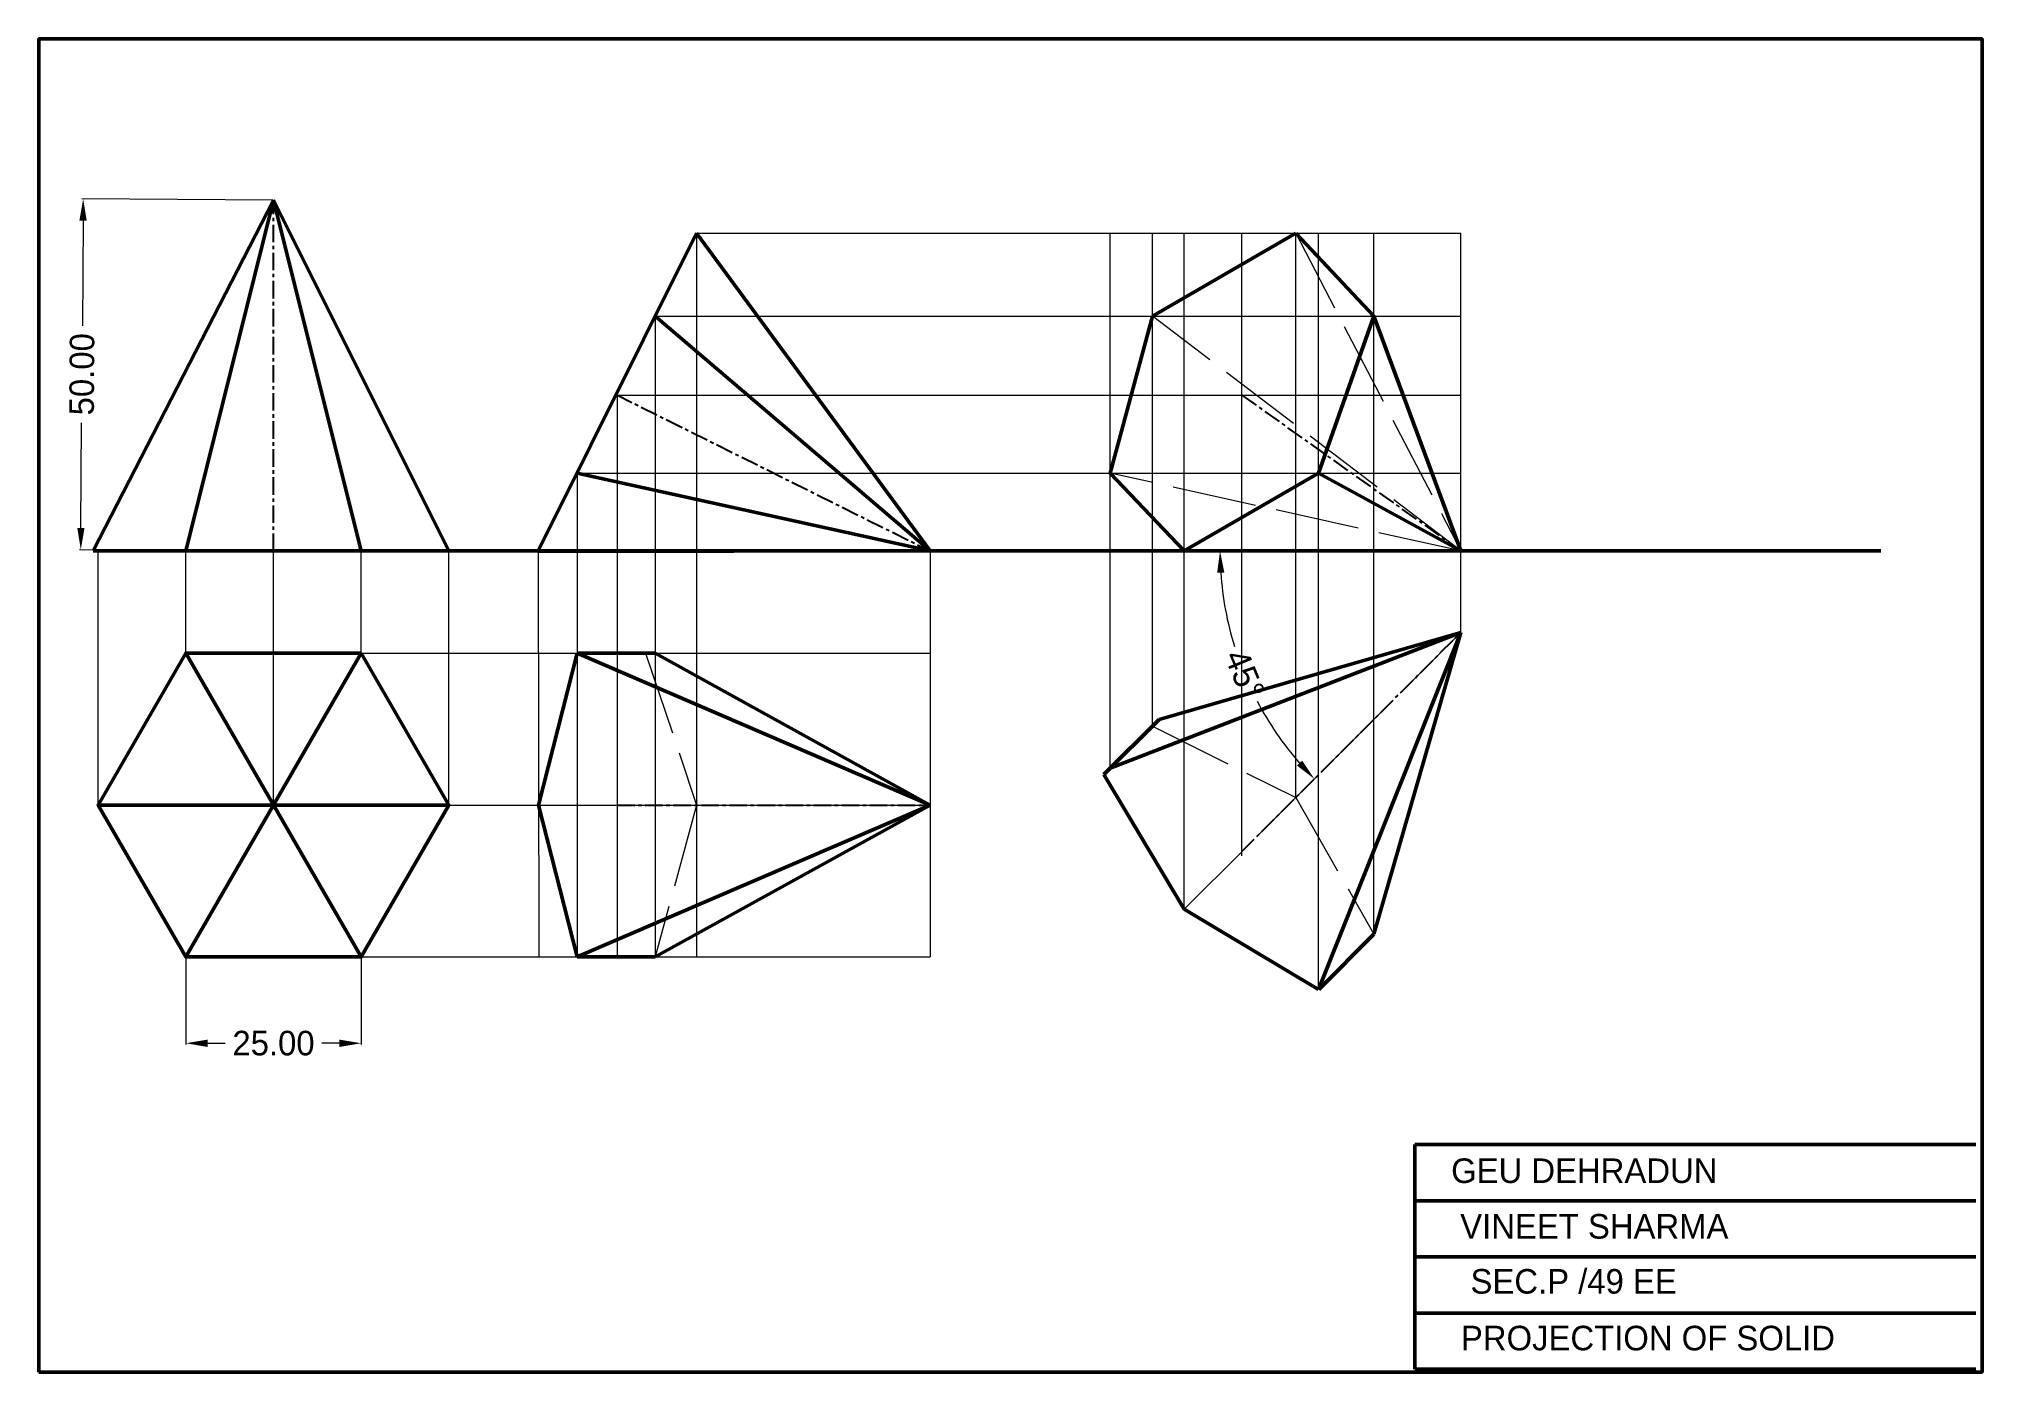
# Model space of a CAD drawing. Header units: millimetres. Extents: x 32 to 3196, y 55 to 542.
# Drawn here: x 378.7 to 655.7, y 71 to 261 of the extents above; entities that cross this region are included whole.
import ezdxf

# ---------------------------------------------------------------- set-up
doc = ezdxf.new("R2010")
doc.units = ezdxf.units.MM
doc.header["$MEASUREMENT"] = 0
doc.linetypes.add('ACAD_ISO02W100', pattern=[15, 12, -3])
doc.linetypes.add('CENTERX2', pattern=[4, 2.5, -0.5, 0.5, -0.5])
for name, color, linetype, lineweight in [('Layer1', 7, 'Continuous', 50), ('Layer2', 150, 'Continuous', 13), ('Layer4', 1, 'ACAD_ISO02W100', 13)]:
    doc.layers.add(name, color=color, linetype=linetype, lineweight=lineweight)
doc.layers.add('Layer3', color=7, linetype='CENTERX2')
doc.styles.get("Standard").update_dxf_attribs({"font": 'comicbd.ttf', "height": 3.5})
doc.dimstyles.get("Standard").update_dxf_attribs({"dimtxt": 3.5, "dimasz": 3.1, "dimexe": 0.18, "dimexo": 0.0625, "dimgap": 0.09, "dimtad": 0, "dimtoh": 1, "dimzin": 0, "dimdsep": 46, "dimtxsty": 'Standard', "dimcen": 0.09, "dimclrd": 4, "dimclre": 4, "dimclrt": 4, "dimadec": 0, "dimazin": 0, "dimtfac": 1, "dimtofl": 0, "dimtmove": 0, "dimatfit": 3, "dimfxl": 1, "dimtolj": 1, "dimtzin": 0, "dimlwd": 13, "dimlwe": 13, "dimarcsym": 0})

msp = doc.modelspace()

# ---------------------------------------------------------------- texts
at = {"layer": 'Layer1', "char_height": 3.5, "attachment_point": 1}
for s, width, insert in [('GEU DEHRADUN', 74.81625, (580.032, 101.448)), ('VINEET SHARMA ', 73.52032, (581.328, 93.523)), ('SEC.P /49 EE', 76.11219, (582.799, 85.682)), ('PROJECTION OF SOLID ', 80, (581.432, 77.6))]:
    msp.add_mtext_dynamic_manual_height_columns(s, width=width, gutter_width=17.5, heights=[0], dxfattribs=dict(at, insert=insert))

# ---------------------------------------------------------------- blocks, each defined once
blk = doc.blocks.new('*D19')
at = {"layer": 'Defpoints', "color": 0, "transparency": 16777216}
for p in [(399.67, 130.16), (424.67, 130.16), (424.67, 117.86)]:
    blk.add_point(p, dxfattribs=at)
at = {"layer": 'Layer1', "color": 4, "linetype": 'Continuous', "lineweight": 13, "transparency": 16777216}
for p, q in [((399.67, 130.09), (399.67, 117.68)), ((424.67, 130.09), (424.67, 117.68)), ((402.77, 117.86), (405.29, 117.86)), ((421.57, 117.86), (419.05, 117.86))]:
    blk.add_line(p, q, dxfattribs=at)
at = {"layer": 'Layer1', "color": 4, "transparency": 16777216}
for points in [[(402.77, 118.38), (402.77, 117.34), (399.67, 117.86)], [(421.57, 118.38), (421.57, 117.34), (424.67, 117.86)]]:
    blk.add_solid(points, dxfattribs=at)
at = {"layer": 'Layer1', "color": 4, "transparency": 16777216, "insert": (412.17, 117.86), "char_height": 3.5, "attachment_point": 5}
blk.add_mtext('\\A1;25.00', dxfattribs=at)
blk = doc.blocks.new('*D20')
at = {"layer": 'Defpoints', "color": 0, "transparency": 16777216}
for p in [(385.04, 238.2), (412.17, 238.01), (411.83, 188.01)]:
    blk.add_point(p, dxfattribs=at)
at = {"layer": 'Layer3', "color": 4, "linetype": 'Continuous', "lineweight": 13, "transparency": 16777216}
for p, q in [((412.11, 238.01), (384.86, 238.2)), ((385.02, 235.1), (384.92, 220.12)), ((384.72, 191.3), (384.82, 206.28)), ((411.76, 188.01), (384.52, 188.2))]:
    blk.add_line(p, q, dxfattribs=at)
at = {"layer": 'Layer3', "color": 4, "transparency": 16777216}
for points in [[(384.5, 235.1), (385.54, 235.09), (385.04, 238.2)], [(384.2, 191.3), (385.23, 191.29), (384.7, 188.2)]]:
    blk.add_solid(points, dxfattribs=at)
at = {"layer": 'Layer3', "color": 4, "transparency": 16777216, "insert": (384.87, 213.2), "char_height": 3.5, "attachment_point": 5, "rotation": 89.6055}
blk.add_mtext('\\A1;50.00', dxfattribs=at)
blk = doc.blocks.new('*D21')
at = {"layer": 'Defpoints', "color": 0, "transparency": 16777216}
for p in [(386.48, 188.01), (641.26, 188.01), (548.65, 176.12), (581.43, 176.42), (541.97, 136.96)]:
    blk.add_point(p, dxfattribs=at)
at = {"layer": 'Layer3', "color": 4, "linetype": 'Continuous', "lineweight": 13, "transparency": 16777216}
for start, end in [(183.8675, 197.2259), (207.7741, 221.1325)]:
    blk.add_arc((593.02, 188.01), 45.93, start, end, dxfattribs=at)
at = {"layer": 'Layer3', "color": 4, "transparency": 16777216}
for points in [[(546.68, 184.9), (547.71, 184.93), (547.09, 188.01)], [(558.8, 158.15), (558.05, 157.44), (560.54, 155.53)]]:
    blk.add_solid(points, dxfattribs=at)
at = {"layer": 'Layer3', "color": 4, "transparency": 16777216, "insert": (550.59, 170.43), "char_height": 3.5, "attachment_point": 5, "rotation": 292.5}
blk.add_mtext('\\A1;45°', dxfattribs=at)

# ---------------------------------------------------------------- dimensions: what is measured, and where the dimension line sits
at = {"layer": 'Layer1'}
dim = msp.add_linear_dim(base=(424.671, 117.862), p1=(399.671, 130.156), p2=(424.671, 130.156), dimstyle='Standard', dxfattribs=at)
dim.commit()
dim.dimension.update_dxf_attribs({"geometry": '*D19', "text_midpoint": (412.171, 117.862)})
at = {"layer": 'Layer3'}
dim = msp.add_aligned_dim(p1=(411.827, 188.012), p2=(412.171, 238.012), distance=27.132, dimstyle='Standard', dxfattribs=at)
dim.commit()
dim.dimension.update_dxf_attribs({"geometry": '*D20', "text_midpoint": (384.868, 213.198)})
dim = msp.add_angular_dim_2l(base=(548.655, 176.123), line1=((386.483, 188.012), (641.261, 188.012)), line2=((541.974, 136.962), (581.431, 176.419)), dimstyle='Standard', dxfattribs=at)
dim.commit()
dim.dimension.update_dxf_attribs({"geometry": '*D21', "text_midpoint": (550.586, 170.433)})

# ---------------------------------------------------------------- linework, layer by layer
at = {"layer": 'Layer1'}
for p, q in [((386.483, 188.012), (412.171, 238.012)), ((399.671, 188.012), (412.171, 238.012)), ((412.171, 238.012), (424.671, 188.012)), ((412.171, 238.012), (437.171, 188.012)), ((472.455, 233.296), (449.858, 187.923)), ((472.455, 233.296), (505.76, 188.012)), ((537.453, 221.491), (557.881, 233.296)), ((557.881, 233.296), (569.033, 221.491)), ((466.576, 221.491), (505.76, 188.012)), ((531.453, 199.112), (537.453, 221.491)), ((569.033, 221.491), (561.146, 199.112)), ((569.033, 221.491), (581.431, 188.012)), ((505.76, 188.012), (455.431, 199.112)), ((541.974, 188.012), (531.453, 199.112)), ((561.146, 199.112), (541.974, 188.012)), ((561.146, 199.112), (581.431, 188.012)), ((386.483, 188.012), (641.261, 188.012)), ((386.483, 188.012), (437.171, 188.012)), ((505.76, 188.012), (449.858, 187.923)), ((531.453, 157.06), (581.431, 176.419)), ((538.414, 164.021), (581.431, 176.419)), ((581.431, 176.419), (561.146, 125.528)), ((581.431, 176.419), (569.033, 133.402)), ((399.671, 173.457), (424.671, 130.156)), ((399.671, 130.156), (424.671, 173.457)), ((455.431, 173.457), (449.959, 151.806)), ((466.576, 173.457), (455.431, 173.457)), ((455.431, 173.457), (505.76, 151.806)), ((466.576, 173.457), (505.76, 151.806)), ((538.414, 164.021), (530.534, 156.14)), ((530.534, 156.14), (541.974, 136.962)), ((387.171, 151.806), (437.171, 151.806)), ((449.959, 151.806), (455.431, 130.164)), ((505.76, 151.806), (455.431, 130.164)), ((505.76, 151.806), (466.576, 130.156)), ((541.974, 136.962), (561.146, 125.528)), ((561.152, 125.522), (569.033, 133.402)), ((455.431, 130.156), (466.576, 130.156)), ((655.723, 70.994), (655.723, 130.009)), ((574.848, 103.419), (654.848, 103.419)), ((574.848, 95.419), (574.848, 103.419)), ((574.848, 95.419), (654.848, 95.419)), ((574.848, 95.419), (574.848, 71.419)), ((574.848, 87.419), (654.848, 87.419)), ((574.848, 79.419), (654.848, 79.419)), ((574.848, 71.419), (654.848, 71.419))]:
    msp.add_line(p, q, dxfattribs=at)
for points in [[(378.723, 70.994), (655.723, 70.994), (655.723, 260.994), (378.723, 260.994)], [(424.671, 173.457), (399.671, 173.457), (387.171, 151.806), (399.671, 130.156), (424.671, 130.156), (437.171, 151.806)]]:
    msp.add_lwpolyline(points, close=True, dxfattribs=at)
at = {"layer": 'Layer2'}
for p, q in [((472.455, 233.296), (472.455, 130.156)), ((472.455, 233.296), (581.431, 233.296)), ((531.453, 156.689), (531.453, 233.296)), ((537.453, 163.059), (537.453, 233.296)), ((541.974, 136.962), (541.974, 233.296)), ((550.205, 144.574), (550.205, 233.296)), ((557.881, 152.869), (557.881, 233.296)), ((561.146, 125.528), (561.146, 233.296)), ((569.033, 133.402), (569.033, 233.296)), ((581.431, 176.419), (581.431, 233.296)), ((466.576, 221.491), (466.576, 130.156)), ((466.576, 221.491), (581.431, 221.491)), ((461.157, 210.61), (461.157, 130.156)), ((461.157, 210.225), (581.431, 210.225)), ((455.431, 199.112), (455.431, 130.156)), ((455.431, 199.112), (581.431, 199.112)), ((387.171, 151.806), (387.171, 188.012)), ((399.671, 173.457), (399.671, 188.012)), ((412.171, 151.806), (412.171, 188.012)), ((424.671, 173.457), (424.671, 188.012)), ((437.171, 151.806), (437.171, 188.012)), ((449.902, 188.012), (449.993, 130.156)), ((505.76, 188.012), (505.76, 130.156)), ((424.671, 173.457), (505.76, 173.457)), ((437.171, 151.806), (505.76, 151.806)), ((424.671, 130.156), (505.76, 130.156))]:
    msp.add_line(p, q, dxfattribs=at)
at = {"layer": 'Layer3'}
for p, q in [((412.171, 188.012), (412.171, 238.012)), ((461.003, 210.302), (505.76, 188.012)), ((550.205, 210.225), (581.431, 188.012)), ((550.205, 145.193), (581.431, 176.419)), ((461.157, 151.806), (505.76, 151.806))]:
    msp.add_line(p, q, dxfattribs=at)
at = {"layer": 'Layer4'}
for p, q in [((557.881, 233.296), (581.431, 188.012)), ((581.431, 188.012), (537.453, 221.491)), ((581.431, 188.012), (531.453, 199.112)), ((541.974, 136.962), (581.431, 176.419)), ((465.216, 173.457), (472.455, 151.806)), ((537.453, 163.059), (557.881, 152.869)), ((557.881, 152.869), (569.033, 133.402)), ((449.959, 151.806), (505.76, 151.806)), ((472.455, 151.806), (466.576, 130.156))]:
    msp.add_line(p, q, dxfattribs=at)

msp.set_redraw_order([(e.dxf.handle, doc.entitydb.next_handle()) for e in msp.query("TEXT MTEXT ATTDEF DIMENSION ARC_DIMENSION")])  # texts and dimensions are drawn at this point

doc.saveas('drawing.dxf')
